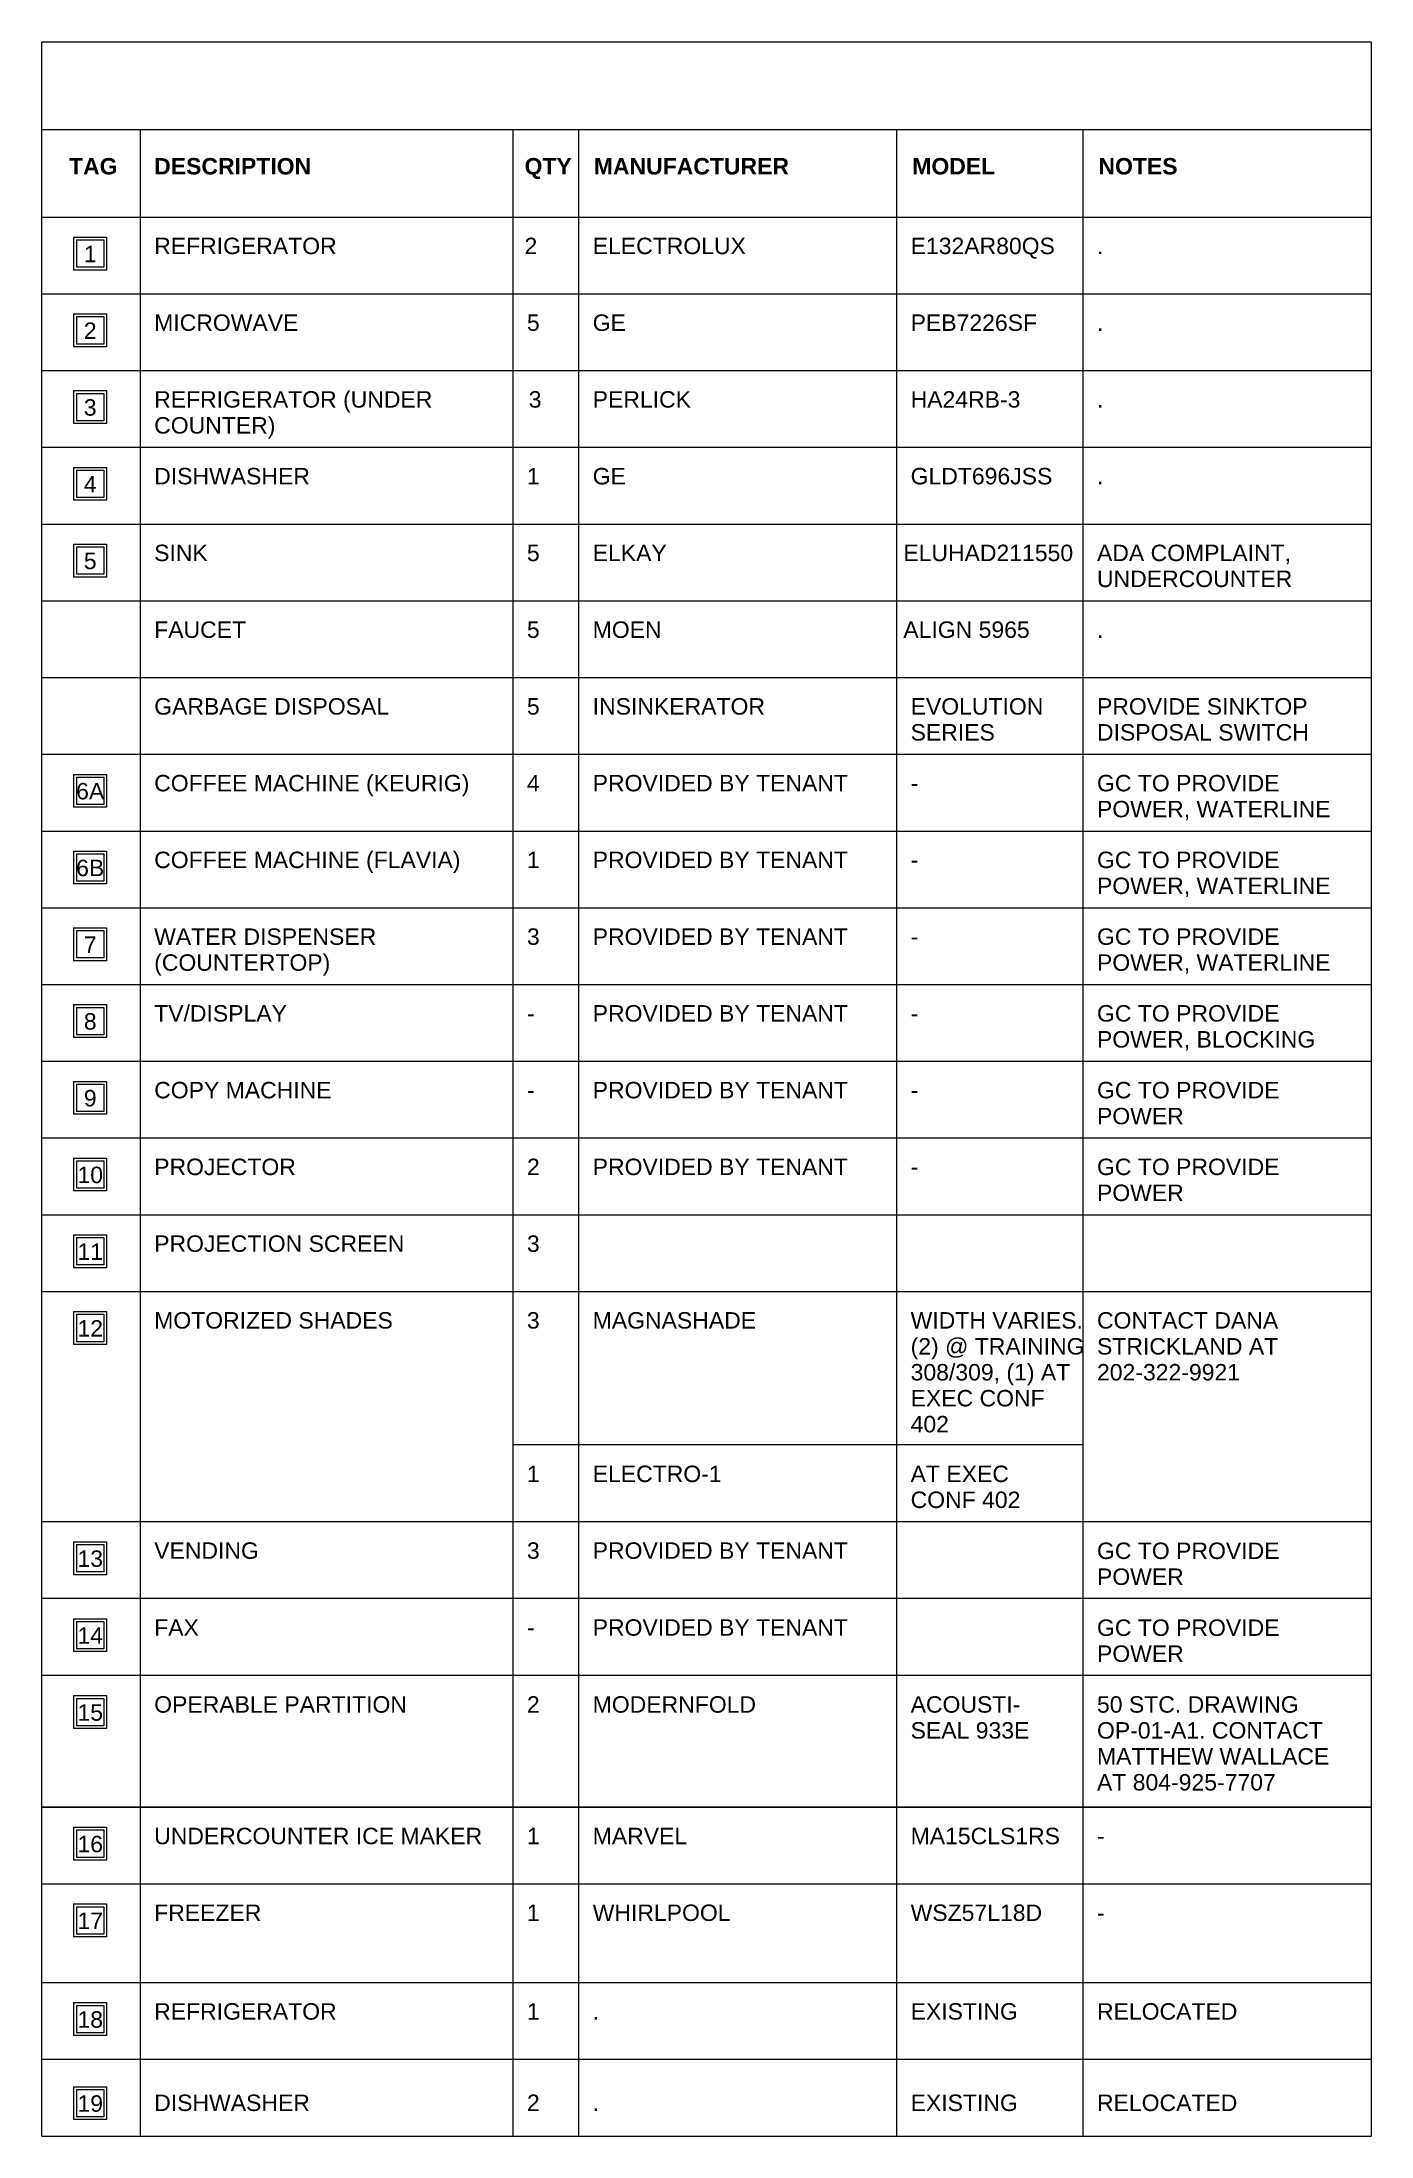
# Model space of a CAD drawing. Header units: inches. Extents: x 1 to 4574, y -953 to 1388.
# Drawn here: x 3847 to 4574, y -953 to 193 of the extents above; entities that cross this region are included whole.
import ezdxf

# ---------------------------------------------------------------- set-up
doc = ezdxf.new("R2010")
doc.units = ezdxf.units.IN
doc.header["$MEASUREMENT"] = 0
for name, color, linetype, lineweight in [('A-ANNO-NOTE', 131, 'Continuous', 20), ('A-DETL-THIN', 151, 'Continuous', 9), ('G-ANNO-TEXT', 231, 'Continuous', 9)]:
    doc.layers.add(name, color=color, linetype=linetype, lineweight=lineweight)
doc.styles.add('Arial', font='arial.ttf', dxfattribs={"height": 9})
doc.styles.add('Arial_B', font='arialbd.ttf', dxfattribs={"height": 9})

msp = doc.modelspace()

# ---------------------------------------------------------------- texts
at = {"layer": 'A-ANNO-NOTE', "lineweight": 9, "char_height": 9, "attachment_point": 2, "line_spacing_factor": 0.941778, "style": 'Arial'}
for s, insert, width in [('1', (3873.4, 81.7), 8.374), ('2', (3873.4, 39.7), 8.374), ('3', (3873.4, -2.3), 8.374), ('4', (3873.4, -44.3), 8.374), ('5', (3873.4, -86.3), 8.374), ('6A', (3873.4, -212.3), 18.401), ('6B', (3873.4, -254.3), 18.401), ('7', (3873.4, -296.3), 8.374), ('8', (3873.4, -338.3), 8.374), ('9', (3873.4, -380.3), 8.374), ('10', (3873.4, -422.3), 16.748), ('11', (3873.4, -464.3), 16.748), ('12', (3873.4, -506.3), 16.748), ('13', (3873.4, -632.3), 16.748), ('14', (3873.4, -674.4), 16.748), ('15', (3873.4, -716.5), 16.748), ('16', (3873.4, -788.5), 16.748), ('17', (3873.4, -830.5), 16.748), ('18', (3873.4, -884.5), 16.748), ('19', (3873.4, -930.5), 16.748)]:
    msp.add_mtext(s, dxfattribs=dict(at, insert=insert, width=width))
at = {"layer": 'G-ANNO-TEXT', "color": 7, "char_height": 9, "attachment_point": 1}
for s, insert, width, style in [('TAG', (3861.8, 129.7), 31.997, 'Arial_B'), ('DESCRIPTION', (3908.4, 129.7), 103.99, 'Arial_B'), ('QTY', (4111.1, 129.7), 31.27, 'Arial_B'), ('MANUFACTURER', (4149, 129.7), 128.714, 'Arial_B'), ('MODEL', (4323.3, 129.7), 55.025, 'Arial_B'), ('NOTES', (4425.2, 129.7), 52.358, 'Arial_B'), ('REFRIGERATOR', (3908.4, 86.1), 120.715, 'Arial'), ('2', (4111.1, 86.1), 8.484, 'Arial'), ('ELECTROLUX', (4148.4, 86.1), 101.081, 'Arial'), ('E132AR80QS', (4322.4, 86.1), 95.748, 'Arial'), ('.', (4424.4, 86.1), 4.363, 'Arial'), ('MICROWAVE', (3908.4, 44.1), 96.475, 'Arial'), ('5', (4112.4, 44.1), 8.484, 'Arial'), ('GE', (4148.4, 44.1), 22.058, 'Arial'), ('PEB7226SF', (4322.4, 44.1), 83.87, 'Arial'), ('.', (4424.4, 44.1), 4.363, 'Arial'), ('REFRIGERATOR (UNDER ', (3908.4, 2.1), 188.345, 'Arial'), ('3', (4113.4, 2.1), 8.484, 'Arial'), ('PERLICK', (4148.4, 2.1), 65.206, 'Arial'), ('HA24RB-3', (4322.4, 2.1), 72.72, 'Arial'), ('.', (4424.4, 2.1), 4.363, 'Arial'), ('COUNTER)', (3908.4, -12.1), 79.992, 'Arial'), ('DISHWASHER', (3908.4, -39.9), 103.747, 'Arial'), ('1', (4112.4, -39.9), 8.484, 'Arial'), ('GE', (4148.4, -39.9), 22.058, 'Arial'), ('GLDT696JSS', (4322.4, -39.9), 94.051, 'Arial'), ('.', (4424.4, -39.9), 4.363, 'Arial'), ('SINK', (3908.4, -81.9), 35.633, 'Arial'), ('5', (4112.4, -81.9), 8.484, 'Arial'), ('ELKAY', (4148.4, -81.9), 49.207, 'Arial'), ('ELUHAD211550', (4318.4, -81.9), 112.474, 'Arial'), ('ADA COMPLAINT, ', (4424.4, -81.9), 133.32, 'Arial'), ('UNDERCOUNTER', (4424.4, -96.1), 128.714, 'Arial'), ('FAUCET', (3908.4, -123.9), 60.6, 'Arial'), ('5', (4112.4, -123.9), 8.484, 'Arial'), ('MOEN ', (4148.4, -123.9), 50.177, 'Arial'), ('ALIGN 5965', (4318.4, -123.9), 84.113, 'Arial'), ('.', (4424.4, -123.9), 4.363, 'Arial'), ('GARBAGE DISPOSAL', (3908.4, -165.9), 156.106, 'Arial'), ('5', (4112.4, -165.9), 8.484, 'Arial'), ('INSINKERATOR', (4148.4, -165.9), 114.17, 'Arial'), ('EVOLUTION ', (4322.4, -165.9), 92.354, 'Arial'), ('PROVIDE SINKTOP ', (4424.4, -165.9), 144.228, 'Arial'), ('SERIES', (4322.4, -180.1), 55.994, 'Arial'), ('DISPOSAL SWITCH', (4424.4, -180.1), 141.319, 'Arial'), ('COFFEE MACHINE (KEURIG)', (3908.4, -207.9), 209.191, 'Arial'), ('4', (4112.4, -207.9), 8.484, 'Arial'), ('PROVIDED BY TENANT', (4148.4, -207.9), 169.195, 'Arial'), ('-', (4322.4, -207.9), 5.09, 'Arial'), ('GC TO PROVIDE ', (4424.4, -207.9), 125.563, 'Arial'), ('POWER, WATERLINE', (4424.4, -222.1), 156.348, 'Arial'), ('COFFEE MACHINE (FLAVIA)', (3908.4, -249.9), 203.374, 'Arial'), ('1', (4112.4, -249.9), 8.484, 'Arial'), ('PROVIDED BY TENANT', (4148.4, -249.9), 169.195, 'Arial'), ('GC TO PROVIDE ', (4424.4, -249.9), 125.563, 'Arial'), ('-', (4322.4, -249.9), 5.09, 'Arial'), ('POWER, WATERLINE', (4424.4, -264.1), 156.348, 'Arial'), ('WATER DISPENSER ', (3908.4, -291.9), 152.227, 'Arial'), ('3', (4112.4, -291.9), 8.484, 'Arial'), ('PROVIDED BY TENANT', (4148.4, -291.9), 169.195, 'Arial'), ('-', (4322.4, -291.9), 5.09, 'Arial'), ('GC TO PROVIDE ', (4424.4, -291.9), 125.563, 'Arial'), ('(COUNTERTOP)', (3908.4, -306.1), 116.352, 'Arial'), ('POWER, WATERLINE', (4424.4, -306.1), 156.348, 'Arial'), ('TV/DISPLAY', (3908.4, -333.9), 88.234, 'Arial'), ('-', (4112.4, -333.9), 5.09, 'Arial'), ('PROVIDED BY TENANT', (4148.4, -333.9), 169.195, 'Arial'), ('-', (4322.4, -333.9), 5.09, 'Arial'), ('GC TO PROVIDE ', (4424.4, -333.9), 125.563, 'Arial'), ('POWER, BLOCKING', (4424.4, -348.1), 145.682, 'Arial'), ('COPY MACHINE', (3908.4, -375.9), 117.806, 'Arial'), ('PROVIDED BY TENANT', (4148.4, -375.9), 169.195, 'Arial'), ('GC TO PROVIDE ', (4424.4, -375.9), 125.563, 'Arial'), ('-', (4112.4, -375.9), 5.09, 'Arial'), ('-', (4322.4, -375.9), 5.09, 'Arial'), ('POWER', (4424.4, -390.1), 58.176, 'Arial'), ('PROJECTOR', (3908.4, -417.9), 93.809, 'Arial'), ('2', (4112.4, -417.9), 8.484, 'Arial'), ('PROVIDED BY TENANT', (4148.4, -417.9), 169.195, 'Arial'), ('-', (4322.4, -417.9), 5.09, 'Arial'), ('GC TO PROVIDE ', (4424.4, -417.9), 125.563, 'Arial'), ('POWER', (4424.4, -432.1), 58.176, 'Arial'), ('PROJECTION SCREEN', (3908.4, -459.9), 165.802, 'Arial'), ('3', (4112.4, -459.9), 8.484, 'Arial'), ('MOTORIZED SHADES', (3908.4, -501.9), 158.287, 'Arial'), ('3', (4112.4, -501.9), 8.484, 'Arial'), ('MAGNASHADE', (4148.4, -501.9), 108.353, 'Arial'), ('WIDTH VARIES.', (4322.4, -501.9), 115.14, 'Arial'), ('CONTACT DANA ', (4424.4, -501.9), 124.109, 'Arial'), ('(2) @ TRAINING ', (4322.4, -516.1), 116.352, 'Arial'), ('STRICKLAND AT ', (4424.4, -516.1), 124.351, 'Arial'), ('308/309, (1) AT ', (4322.4, -530.3), 110.777, 'Arial'), ('202-322-9921', (4424.4, -530.3), 95.021, 'Arial'), ('EXEC CONF ', (4322.4, -544.5), 92.839, 'Arial'), ('402 ', (4322.4, -558.7), 29.815, 'Arial'), ('1', (4112.4, -585.9), 8.484, 'Arial'), ('ELECTRO-1', (4148.4, -585.9), 85.325, 'Arial'), ('AT EXEC ', (4322.4, -585.9), 69.326, 'Arial'), ('CONF 402', (4322.4, -600.1), 72.72, 'Arial'), ('VENDING', (3908.4, -627.9), 69.326, 'Arial'), ('3', (4112.4, -627.9), 8.484, 'Arial'), ('PROVIDED BY TENANT', (4148.4, -627.9), 169.195, 'Arial'), ('GC TO PROVIDE ', (4424.4, -628), 125.563, 'Arial'), ('POWER', (4424.4, -642.2), 58.176, 'Arial'), ('FAX', (3908.4, -670), 29.33, 'Arial'), ('-', (4112.4, -670), 5.09, 'Arial'), ('PROVIDED BY TENANT', (4148.4, -670), 169.195, 'Arial'), ('GC TO PROVIDE ', (4424.4, -670.1), 125.563, 'Arial'), ('POWER', (4424.4, -684.3), 58.176, 'Arial'), ('OPERABLE PARTITION', (3908.4, -712.1), 167.741, 'Arial'), ('2', (4112.4, -712.1), 8.484, 'Arial'), ('MODERNFOLD', (4148.4, -712.1), 108.11, 'Arial'), ('ACOUSTI-', (4322.4, -712.1), 72.72, 'Arial'), ('50 STC. DRAWING ', (4424.4, -712.1), 138.895, 'Arial'), ('SEAL 933E', (4322.4, -726.3), 79.022, 'Arial'), ('OP-01-A1. CONTACT ', (4424.4, -726.3), 154.166, 'Arial'), ('MATTHEW WALLACE ', (4424.4, -740.5), 159.742, 'Arial'), ('AT 804-925-7707', (4424.4, -754.7), 118.776, 'Arial'), ('UNDERCOUNTER ICE MAKER', (3908.4, -784.1), 217.19, 'Arial'), ('1', (4112.4, -784.1), 8.484, 'Arial'), ('MARVEL', (4148.4, -784.1), 62.782, 'Arial'), ('MA15CLS1RS', (4322.4, -784.1), 99.142, 'Arial'), ('-', (4424.4, -784.1), 5.09, 'Arial'), ('FREEZER', (3908.4, -826.1), 70.781, 'Arial'), ('1', (4112.4, -826.1), 8.484, 'Arial'), ('WHIRLPOOL', (4148.4, -826.1), 92.112, 'Arial'), ('WSZ57L18D', (4322.4, -826.1), 87.749, 'Arial'), ('-', (4424.4, -826.1), 5.09, 'Arial'), ('REFRIGERATOR', (3908.4, -880.1), 120.715, 'Arial'), ('1', (4112.4, -880.1), 8.484, 'Arial'), ('EXISTING', (4322.4, -880.1), 71.023, 'Arial'), ('RELOCATED', (4424.4, -880.1), 92.839, 'Arial'), ('.', (4148.4, -880.1), 4.363, 'Arial'), ('DISHWASHER', (3908.4, -930.1), 103.747, 'Arial'), ('2', (4112.4, -930.1), 8.484, 'Arial'), ('.', (4148.4, -930.1), 4.363, 'Arial'), ('EXISTING', (4322.4, -930.1), 71.023, 'Arial'), ('RELOCATED', (4424.4, -930.1), 92.839, 'Arial')]:
    msp.add_mtext(s, dxfattribs=dict(at, insert=insert, width=width, style=style))

# ---------------------------------------------------------------- blocks, each defined once
blk = doc.blocks.new('FORM Equipment_Fixture Tag - Square-214315-_A1006 - Equipment Legend')
at = {"layer": 'A-ANNO-NOTE'}
for p, q in [((18.8, 86.4), (36.8, 86.4)), ((18.8, 86.4), (36.8, 86.4)), ((18.8, 86.4), (36.8, 86.4)), ((18.8, 86.4), (18.8, 68.4)), ((20.3, 84.9), (20.3, 69.9)), ((20.3, 84.9), (35.3, 84.9)), ((35.3, 84.9), (35.3, 69.9)), ((36.8, 86.4), (36.8, 68.4)), ((35.3, 69.9), (20.3, 69.9)), ((36.8, 68.4), (18.8, 68.4))]:
    blk.add_line(p, q, dxfattribs=at)

# ---------------------------------------------------------------- linework, layer by layer
at = {"layer": 'A-DETL-THIN'}
for p, q in [((3846.9, 193.3), (4574.4, 193.3)), ((3846.9, -952.8), (3846.9, 193.3)), ((4574.4, 193.3), (4574.4, -952.8)), ((3846.9, 145.3), (4574.4, 145.3)), ((3900.9, -952.8), (3900.9, 145.3)), ((4104.9, -952.8), (4104.9, 145.3)), ((4140.9, -952.8), (4140.9, 145.3)), ((4314.9, -952.8), (4314.9, 145.3)), ((4416.9, -952.8), (4416.9, 145.3)), ((3846.9, 97.4), (4574.4, 97.4)), ((3846.9, 55.4), (4574.4, 55.4)), ((3846.9, 13.4), (4574.4, 13.4)), ((3846.9, -28.6), (4574.4, -28.6)), ((3846.9, -70.6), (4574.4, -70.6)), ((3846.9, -112.6), (4574.4, -112.6)), ((3846.9, -154.6), (4574.4, -154.6)), ((3846.9, -196.6), (4574.4, -196.6)), ((3846.9, -238.6), (4574.4, -238.6)), ((3846.9, -280.6), (4574.4, -280.6)), ((3846.9, -322.6), (4574.4, -322.6)), ((3846.9, -364.6), (4574.4, -364.6)), ((3846.9, -406.6), (4574.4, -406.6)), ((3846.9, -448.6), (4574.4, -448.6)), ((3846.9, -490.6), (4574.4, -490.6)), ((3846.9, -490.6), (4574.4, -490.6)), ((4416.9, -574.6), (4104.9, -574.6)), ((4574.4, -616.6), (3846.9, -616.6)), ((4574.4, -658.7), (3846.9, -658.7)), ((4574.4, -700.8), (3846.9, -700.8)), ((4574.4, -772.8), (3846.9, -772.8)), ((3846.9, -772.8), (4574.4, -772.8)), ((3846.9, -814.8), (4574.4, -814.8)), ((3846.9, -814.8), (4574.4, -814.8)), ((3846.9, -868.8), (4574.4, -868.8)), ((3846.9, -910.8), (4574.4, -910.8)), ((3846.9, -952.8), (4574.4, -952.8))]:
    msp.add_line(p, q, dxfattribs=at)

# ---------------------------------------------------------------- block references
at = {"layer": 'A-ANNO-NOTE'}
for p in [(3845.5, 0), (3845.5, -42), (3845.5, -84), (3845.5, -126), (3845.5, -168), (3845.5, -294), (3845.5, -336), (3845.5, -378), (3845.5, -420), (3845.5, -462), (3845.5, -504), (3845.5, -546), (3845.5, -588), (3845.5, -714), (3845.5, -756.1), (3845.5, -798.2), (3845.5, -870.2), (3845.5, -912.2), (3845.5, -966.2), (3845.5, -1012.2)]:
    msp.add_blockref('FORM Equipment_Fixture Tag - Square-214315-_A1006 - Equipment Legend', p, dxfattribs=at)

msp.set_redraw_order([(e.dxf.handle, doc.entitydb.next_handle()) for e in msp.query("TEXT MTEXT ATTDEF DIMENSION ARC_DIMENSION")])  # texts and dimensions are drawn at this point

doc.saveas('drawing.dxf')
